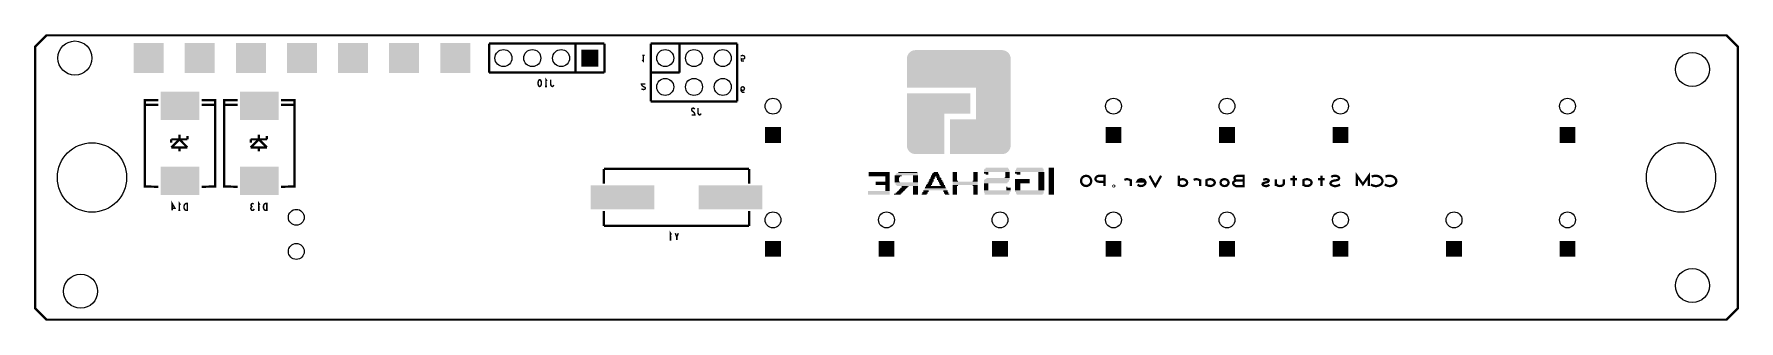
# Model space of a CAD drawing. Extents: x 0 to 150, y 0 to 25.
import ezdxf

# ---------------------------------------------------------------- set-up
doc = ezdxf.new("R2010")
doc.units = 0
doc.layers.get('0').update_dxf_attribs({"linetype": 'CONTINUOUS'})
doc.layers.add('MASK_BOTTOM_ART', color=5, linetype='CONTINUOUS')
doc.layers.add('SILK_BOTTOM_ART', color=12, linetype='CONTINUOUS')

# ---------------------------------------------------------------- blocks, each defined once
blk = doc.blocks.new('ROUND_335')
blk.add_circle((0, 0), 1.5)
blk = doc.blocks.new('ROUND_338')
blk.add_circle((0, 0), 3.05)
blk = doc.blocks.new('RECTANGLE_340')
blk.add_solid([(1.7018, 1.2446), (1.7018, -1.2446), (-1.7018, 1.2446), (-1.7018, -1.2446)])
blk = doc.blocks.new('SQUARE_339')
blk.add_solid([(1.3208, 1.3208), (1.3208, -1.3208), (-1.3208, 1.3208), (-1.3208, -1.3208)])
blk = doc.blocks.new('ROUND_14')
blk.add_circle((0, 0), 0.7)
blk = doc.blocks.new('ROUND_336')
blk.add_circle((0, 0), 0.75)
blk = doc.blocks.new('SQUARE_337')
blk.add_solid([(0.75, 0.75), (0.75, -0.75), (-0.75, 0.75), (-0.75, -0.75)])
blk = doc.blocks.new('RECTANGLE_334')
blk.add_solid([(2.8, 1.05), (2.8, -1.05), (-2.8, 1.05), (-2.8, -1.05)])
blk = doc.blocks.new('ROUND_341')
blk.add_circle((0, 0), 0.749)
blk = doc.blocks.new('SQUARE_29')
blk.add_solid([(0.7, 0.7), (0.7, -0.7), (-0.7, 0.7), (-0.7, -0.7)])

msp = doc.modelspace()

# ---------------------------------------------------------------- linework, layer by layer
at = {"layer": 'MASK_BOTTOM_ART', "const_width": 0.2}
msp.add_lwpolyline([(0, 2.75), (0, 1), (1, 0), (149, 0), (150, 1), (150, 24), (149, 25), (1, 25), (0, 24), (0, 2.75)], dxfattribs=at)
at = {"layer": 'SILK_BOTTOM_ART'}
for points, const_width in [([(0, 2.75), (0, 1), (1, 0), (149, 0), (150, 1), (150, 24), (149, 25), (1, 25), (0, 24), (0, 2.75)], 0.2), ([(39.985, 21.73), (39.985, 24.27)], 0.2032), ([(39.985, 24.27), (50.145, 24.27)], 0.2032), ([(47.605, 21.73), (47.605, 24.27)], 0.2032), ([(50.145, 24.27), (50.145, 21.73)], 0.2032), ([(54.23, 19.19), (54.23, 24.27)], 0.2032), ([(54.23, 24.27), (61.85, 24.27)], 0.2032), ([(56.77, 21.73), (56.77, 24.27)], 0.2032), ([(61.85, 24.27), (61.85, 19.19)], 0.2032), ([(53.5799, 23.23), (53.5799, 22.7299), (53.4799, 22.8299)], 0.1199), ([(53.4799, 23.23), (53.68, 23.23)], 0.1199), ([(62.1466, 23.155), (62.1966, 23.1967), (62.2549, 23.2217), (62.3299, 23.23), (62.405, 23.2133), (62.4633, 23.18), (62.505, 23.1217), (62.5133, 23.055), (62.4967, 22.9883), (62.455, 22.9466), (62.3966, 22.9133), (62.3383, 22.9049), (62.2799, 22.9133), (62.2049, 22.9466), (62.2299, 22.7299), (62.455, 22.7299)], 0.1199), ([(50.145, 21.73), (39.985, 21.73)], 0.2032), ([(44.4476, 21.1), (44.5009, 21.08), (44.5409, 21.03), (44.5676, 20.97), (44.5876, 20.89), (44.5943, 20.8), (44.5876, 20.71), (44.5676, 20.63), (44.5409, 20.57), (44.5009, 20.52), (44.4476, 20.5), (44.3943, 20.52), (44.3543, 20.57), (44.3276, 20.63), (44.3076, 20.71), (44.3009, 20.8), (44.3076, 20.89), (44.3276, 20.97), (44.3543, 21.03), (44.3943, 21.08), (44.4476, 21.1)], 0.13), ([(45, 20.5), (45, 21.1), (45.08, 20.98)], 0.13), ([(45.6857, 20.62), (45.6524, 20.56), (45.6124, 20.52), (45.5657, 20.5), (45.5124, 20.52), (45.4724, 20.56), (45.4324, 20.62), (45.4191, 20.7), (45.4191, 21.1)], 0.13), ([(54.23, 21.73), (56.77, 21.73)], 0.2032), ([(45.08, 20.5), (44.92, 20.5)], 0.13), ([(53.4216, 20.3132), (53.4716, 20.2632), (53.5299, 20.2382), (53.5966, 20.2299), (53.68, 20.2466), (53.7383, 20.2882), (53.755, 20.3382), (53.7467, 20.3883), (53.7133, 20.4299), (53.5466, 20.5133), (53.4716, 20.5716), (53.4216, 20.655), (53.4049, 20.73), (53.755, 20.73)], 0.1199), ([(62.1716, 20.2716), (62.2299, 20.2133), (62.2799, 20.1799), (62.3466, 20.1633), (62.405, 20.1799), (62.4466, 20.2133), (62.48, 20.2633), (62.4883, 20.3216), (62.48, 20.3717), (62.4466, 20.4217), (62.3966, 20.4633), (62.3383, 20.48), (62.2716, 20.4633), (62.2133, 20.4133), (62.1799, 20.3383), (62.1716, 20.255), (62.1882, 20.1466), (62.2133, 20.0882), (62.2549, 20.0299), (62.3133, 19.9882), (62.3716, 19.9799), (62.43, 19.9966), (62.4717, 20.0382)], 0.1199), ([(10.85, 19.3), (9.65, 19.3), (9.65, 11.7), (10.845, 11.69)], 0.2032), ([(9.65, 18.9), (10.85, 18.9)], 0.2), ([(14.65, 19.3), (15.85, 19.3), (15.85, 11.7), (14.655, 11.69)], 0.2032), ([(15.85, 18.9), (14.65, 18.9)], 0.2), ([(17.85, 19.3), (16.65, 19.3), (16.65, 11.7), (17.845, 11.69)], 0.2032), ([(16.65, 18.9), (17.85, 18.9)], 0.2), ([(21.65, 19.3), (22.85, 19.3), (22.85, 11.7), (21.655, 11.69)], 0.2032), ([(22.85, 18.9), (21.65, 18.9)], 0.2), ([(61.85, 19.19), (54.23, 19.19)], 0.2032), ([(58.1005, 18.5), (58.0605, 18.56), (58.0138, 18.59), (57.9605, 18.6), (57.8938, 18.58), (57.8471, 18.53), (57.8338, 18.47), (57.8405, 18.41), (57.8671, 18.36), (58.0005, 18.26), (58.0605, 18.19), (58.1005, 18.09), (58.1138, 18), (57.8338, 18)], 0.13), ([(58.6595, 18.12), (58.6262, 18.06), (58.5862, 18.02), (58.5395, 18), (58.4862, 18.02), (58.4462, 18.06), (58.4062, 18.12), (58.3929, 18.2), (58.3929, 18.6)], 0.13), ([(11.988, 15.8556), (11.988, 15.5508)], 0.2032), ([(11.988, 15.8556), (13.4104, 15.8556)], 0.2032), ([(11.988, 15.1444), (12.6992, 15.8556)], 0.2032), ([(13.4104, 15.1444), (11.988, 15.1444)], 0.2032), ([(12.6992, 15.8556), (12.6992, 16.262)], 0.2032), ([(12.6992, 15.8556), (13.4104, 15.1444)], 0.2032), ([(12.6992, 15.1444), (12.6992, 14.7888)], 0.2032), ([(13.4104, 15.8556), (13.4104, 16.1604)], 0.2032), ([(18.988, 15.8556), (18.988, 15.5508)], 0.2032), ([(18.988, 15.8556), (20.4104, 15.8556)], 0.2032), ([(18.988, 15.1444), (19.6992, 15.8556)], 0.2032), ([(20.4104, 15.1444), (18.988, 15.1444)], 0.2032), ([(19.6992, 15.8556), (19.6992, 16.262)], 0.2032), ([(19.6992, 15.8556), (20.4104, 15.1444)], 0.2032), ([(19.6992, 15.1444), (19.6992, 14.7888)], 0.2032), ([(20.4104, 15.8556), (20.4104, 16.1604)], 0.2032), ([(62.9, 13.25), (50.1, 13.25)], 0.2), ([(50.1, 13.25), (50.1, 11.95)], 0.2), ([(62.9, 11.95), (62.9, 13.25)], 0.2), ([(92.5888, 12.6531), (92.7514, 12.623), (92.8733, 12.5477), (92.9546, 12.4574), (93.0155, 12.337), (93.0358, 12.2015), (93.0155, 12.0661), (92.9546, 11.9457), (92.8733, 11.8553), (92.7514, 11.7801), (92.5888, 11.75), (92.4263, 11.7801), (92.3043, 11.8553), (92.223, 11.9457), (92.1621, 12.0661), (92.1418, 12.2015), (92.1621, 12.337), (92.223, 12.4574), (92.3043, 12.5477), (92.4263, 12.623), (92.5888, 12.6531)], 0.2), ([(94.2144, 11.75), (94.2144, 12.6531), (93.7267, 12.6531), (93.5642, 12.6079), (93.4422, 12.5026), (93.4016, 12.3822), (93.4422, 12.2618), (93.5438, 12.1714), (93.7267, 12.1263), (94.2144, 12.1263)], 0.2), ([(96.5309, 12.2317), (96.4293, 12.2919), (96.3277, 12.337), (96.1854, 12.352), (96.0839, 12.337), (95.9619, 12.2919)], 0.2), ([(96.5309, 11.75), (96.5309, 12.352)], 0.2), ([(97.7704, 12.1564), (97.1201, 12.1564), (97.1811, 12.2618), (97.2827, 12.322), (97.425, 12.352), (97.5672, 12.337), (97.6891, 12.2919), (97.7704, 12.1865), (97.8111, 12.0962), (97.8111, 12.0059), (97.7704, 11.9156), (97.6688, 11.8252), (97.5469, 11.765), (97.4046, 11.75), (97.2624, 11.7801), (97.1201, 11.8704)], 0.2), ([(99.1928, 12.6531), (98.6848, 11.75), (98.1768, 12.6531)], 0.2), ([(100.7574, 12.6531), (100.7574, 11.75)], 0.2), ([(100.7574, 11.8854), (100.8387, 11.8102), (100.9607, 11.765), (101.1029, 11.75), (101.2654, 11.7801), (101.3874, 11.8553), (101.4687, 11.9457), (101.489, 12.051), (101.4687, 12.1564), (101.3874, 12.2467), (101.2654, 12.322), (101.1029, 12.352), (100.9607, 12.337), (100.859, 12.3069), (100.7574, 12.2467)], 0.2), ([(102.6269, 12.2317), (102.5253, 12.2919), (102.4237, 12.337), (102.2814, 12.352), (102.1799, 12.337), (102.0579, 12.2919)], 0.2), ([(102.6269, 11.75), (102.6269, 12.352)], 0.2), ([(103.1958, 12.2467), (103.2771, 12.3069), (103.3991, 12.337), (103.5413, 12.352), (103.6835, 12.322), (103.8054, 12.2618), (103.8867, 12.1714), (103.9274, 12.051), (103.8867, 11.9306), (103.8054, 11.8403), (103.6835, 11.7801), (103.5413, 11.75), (103.3991, 11.765), (103.2771, 11.8102), (103.1958, 11.8704)], 0.2), ([(103.1958, 11.75), (103.1958, 12.352)], 0.2), ([(104.7808, 11.75), (104.9027, 11.765), (105.0246, 11.8252), (105.1059, 11.9306), (105.1466, 12.051), (105.1059, 12.1714), (105.0246, 12.2768), (104.9027, 12.337), (104.7808, 12.352), (104.6589, 12.337), (104.537, 12.2768), (104.4557, 12.1714), (104.4353, 12.051), (104.4557, 11.9306), (104.537, 11.8252), (104.6589, 11.765), (104.7808, 11.75)], 0.2), ([(105.8375, 12.2317), (105.7562, 12.2768), (105.6952, 12.352), (105.6545, 12.4574), (105.6952, 12.5477), (105.7765, 12.6079), (105.9187, 12.6531), (106.4674, 12.6531), (106.4674, 11.75), (105.7968, 11.75), (105.6545, 11.8102), (105.5733, 11.9005), (105.5326, 12.0059), (105.5733, 12.1112), (105.6952, 12.2015), (105.8375, 12.2317), (106.4674, 12.2317)], 0.2), ([(108.7432, 11.8553), (108.6416, 11.7951), (108.4994, 11.75), (108.3774, 11.75), (108.2555, 11.7801), (108.1742, 11.8252), (108.1336, 11.8854), (108.1539, 11.9758), (108.2352, 12.0209), (108.601, 12.1112), (108.6822, 12.2166), (108.6416, 12.2919), (108.5603, 12.337), (108.4384, 12.352), (108.3165, 12.337), (108.1946, 12.2919)], 0.2), ([(110.0031, 12.352), (110.0031, 11.9306), (109.9218, 11.8252), (109.7998, 11.765), (109.6576, 11.75), (109.5154, 11.765), (109.3934, 11.8252), (109.3121, 11.9306)], 0.2), ([(109.3121, 11.75), (109.3121, 12.352)], 0.2), ([(111.1613, 12.352), (110.5923, 12.352)], 0.2), ([(110.8768, 12.6531), (110.8768, 11.75)], 0.2), ([(111.7302, 12.2467), (111.8115, 12.3069), (111.9335, 12.337), (112.0757, 12.352), (112.2179, 12.322), (112.3398, 12.2618), (112.4211, 12.1714), (112.4618, 12.051), (112.4211, 11.9306), (112.3398, 11.8403), (112.2179, 11.7801), (112.0757, 11.75), (111.9335, 11.765), (111.8115, 11.8102), (111.7302, 11.8704)], 0.2), ([(111.7302, 11.75), (111.7302, 12.352)], 0.2), ([(113.5997, 12.352), (113.0307, 12.352)], 0.2), ([(113.3152, 12.6531), (113.3152, 11.75)], 0.2), ([(114.9611, 11.8704), (114.7986, 11.7951), (114.6157, 11.75), (114.4531, 11.75), (114.2906, 11.7951), (114.1686, 11.8704), (114.1077, 11.9758), (114.1483, 12.0811), (114.2499, 12.1714), (114.4328, 12.2317), (114.6766, 12.2618), (114.8189, 12.322), (114.8799, 12.4273), (114.8392, 12.5327), (114.7376, 12.6079), (114.5954, 12.6531), (114.4531, 12.6531), (114.3109, 12.623), (114.1889, 12.5477)], 0.2), ([(117.5011, 11.75), (117.5011, 12.6531), (116.9728, 11.9005), (116.4445, 12.6531), (116.4445, 11.75)], 0.2), ([(117.745, 12.5778), (117.8669, 12.623), (118.0091, 12.6531), (118.1717, 12.6531), (118.3546, 12.6079), (118.4968, 12.5327), (118.5984, 12.4424), (118.6797, 12.2919), (118.7, 12.1564), (118.6594, 12.0209), (118.5984, 11.9306), (118.4765, 11.8403), (118.3342, 11.7801), (118.192, 11.75), (118.0498, 11.75), (117.9075, 11.7801), (117.7856, 11.8252), (117.684, 11.8854)], 0.2), ([(118.9642, 12.5778), (119.0861, 12.623), (119.2283, 12.6531), (119.3909, 12.6531), (119.5738, 12.6079), (119.716, 12.5327), (119.8176, 12.4424), (119.8989, 12.2919), (119.9192, 12.1564), (119.8786, 12.0209), (119.8176, 11.9306), (119.6957, 11.8403), (119.5534, 11.7801), (119.4112, 11.75), (119.269, 11.75), (119.1267, 11.7801), (119.0048, 11.8252), (118.9032, 11.8854)], 0.2), ([(95.0272, 11.7199), (95.0678, 11.735), (95.0678, 11.765), (95.0272, 11.7801), (94.9866, 11.765), (94.9866, 11.735), (95.0272, 11.7199)], 0.2), ([(12.0691, 9.614), (12.0691, 10.214), (12.3158, 9.784), (11.9824, 9.784)], 0.13), ([(12.7815, 9.614), (12.6215, 9.614)], 0.13), ([(12.7015, 9.614), (12.7015, 10.214), (12.7815, 10.094)], 0.13), ([(13.4006, 9.614), (13.4006, 10.214), (13.2672, 10.214), (13.2139, 10.184), (13.1739, 10.144), (13.1406, 10.084), (13.1139, 10.014), (13.1072, 9.914), (13.1139, 9.814), (13.1406, 9.744), (13.1739, 9.684), (13.2139, 9.644), (13.2672, 9.614), (13.4006, 9.614)], 0.13), ([(19.2958, 9.734), (19.2558, 9.664), (19.2024, 9.624), (19.1424, 9.614), (19.0891, 9.624), (19.0358, 9.674), (19.0024, 9.734), (18.9958, 9.794), (19.0091, 9.864), (19.0558, 9.914), (19.1024, 9.934), (19.1624, 9.934)], 0.13), ([(19.1024, 9.934), (19.0624, 9.964), (19.0291, 10.014), (19.0158, 10.074), (19.0291, 10.134), (19.0624, 10.184), (19.1224, 10.214), (19.1824, 10.204), (19.2424, 10.164)], 0.13), ([(19.7815, 9.614), (19.6215, 9.614)], 0.13), ([(19.7015, 9.614), (19.7015, 10.214), (19.7815, 10.094)], 0.13), ([(20.4006, 9.614), (20.4006, 10.214), (20.2672, 10.214), (20.2139, 10.184), (20.1739, 10.144), (20.1406, 10.084), (20.1139, 10.014), (20.1072, 9.914), (20.1139, 9.814), (20.1406, 9.744), (20.1739, 9.684), (20.2139, 9.644), (20.2672, 9.614), (20.4006, 9.614)], 0.13), ([(50.1, 9.55), (50.1, 8.25)], 0.2), ([(62.9, 8.25), (62.9, 9.55)], 0.2), ([(50.1, 8.25), (62.9, 8.25)], 0.2), ([(55.9738, 7), (55.9738, 7.6), (56.0538, 7.48)], 0.13), ([(56.3929, 7.6), (56.5262, 7.27)], 0.13), ([(56.5262, 7), (56.5262, 7.27), (56.6595, 7.6)], 0.13), ([(56.0538, 7), (55.8938, 7)], 0.13)]:
    msp.add_lwpolyline(points, dxfattribs=dict(at, const_width=const_width))
for points in [[(76.796, 22.938), (76.811198, 23.085298), (85.94, 22.938), (85.9248, 23.085298)], [(76.796, 22.937998), (76.796, 22.938), (85.94, 22.937998), (85.94, 22.938)], [(76.796, 20.39802), (76.796, 22.937998), (85.94, 20.39802), (85.94, 22.937998)], [(76.811198, 23.085298), (76.8112, 23.085302), (85.9248, 23.085298), (85.9248, 23.085302)], [(76.8112, 23.085302), (76.854398, 23.230098), (85.9248, 23.085302), (85.881602, 23.230098)], [(76.854398, 23.230098), (76.8544, 23.230102), (85.881602, 23.230098), (85.8816, 23.230102)], [(76.8544, 23.230102), (76.925498, 23.359598), (85.8816, 23.230102), (85.813002, 23.359598)], [(76.925498, 23.359598), (76.9255, 23.3596), (85.813002, 23.359598), (85.813002, 23.3596)], [(76.9255, 23.3596), (77.019498, 23.476498), (85.813002, 23.3596), (85.716502, 23.476498)], [(77.019498, 23.476498), (77.019502, 23.476502), (85.716502, 23.476498), (85.716498, 23.476502)], [(77.019502, 23.476502), (77.136398, 23.5705), (85.716498, 23.476502), (85.6022, 23.5705)], [(77.136398, 23.5705), (77.136402, 23.570502), (85.6022, 23.5705), (85.602198, 23.570502)], [(77.136402, 23.570502), (77.265898, 23.6416), (85.602198, 23.570502), (85.470102, 23.6416)], [(77.265898, 23.6416), (77.265902, 23.641602), (85.470102, 23.6416), (85.470096, 23.641602)], [(77.265902, 23.641602), (77.410702, 23.6848), (85.470096, 23.641602), (85.327902, 23.6848)], [(77.410702, 23.6848), (77.558002, 23.7), (85.327902, 23.6848), (85.178, 23.7)], [(82.89198, 20.398), (76.796, 20.39802), (85.94, 20.398), (85.94, 20.39802)], [(76.796012, 18.112), (76.796018, 19.88998), (82.38398, 18.112), (82.384, 19.88998)], [(76.796018, 19.88998), (76.79602, 19.89), (82.384, 19.88998), (76.79602, 19.89)], [(82.892, 17.60402), (82.89198, 20.398), (85.94, 17.60402), (85.94, 20.398)], [(76.796, 15.318002), (76.796012, 18.11198), (80.097984, 15.318002), (80.098, 18.11198)], [(76.796012, 18.11198), (76.796012, 18.112), (80.098, 18.11198), (82.38398, 18.112)], [(80.606004, 15.318), (80.60602, 17.604), (85.94, 15.318), (85.94, 17.604)], [(80.60602, 17.604), (82.892, 17.60402), (85.94, 17.604), (85.94, 17.60402)], [(76.8112, 15.168102), (76.796, 15.318002), (80.097982, 15.168102), (80.097984, 15.318002)], [(76.854398, 15.025902), (76.8112, 15.168102), (80.097982, 15.025902), (80.097982, 15.168102)], [(76.925498, 14.893802), (76.854398, 15.025902), (80.09798, 14.893802), (80.097982, 15.025902)], [(80.606002, 15.025898), (80.606004, 15.168098), (85.8816, 15.025898), (85.9248, 15.168098)], [(80.606002, 14.8938), (80.606002, 15.025898), (85.813, 14.8938), (85.8816, 15.025898)], [(80.606004, 15.168098), (80.606004, 15.318), (85.9248, 15.168098), (85.94, 15.318)], [(77.019498, 14.777002), (76.925498, 14.893802), (80.09798, 14.777002), (80.09798, 14.893802)], [(77.1364, 14.683), (77.019498, 14.777002), (80.09798, 14.683), (80.09798, 14.777002)], [(77.265898, 14.6144), (77.1364, 14.683), (80.09798, 14.6144), (80.09798, 14.683)], [(77.410698, 14.5712), (77.265898, 14.6144), (80.09798, 14.5712), (80.09798, 14.6144)], [(77.558002, 14.556), (77.410698, 14.5712), (80.09798, 14.556), (80.09798, 14.5712)], [(80.606, 14.776998), (80.606002, 14.8938), (85.716498, 14.776998), (85.813, 14.8938)], [(80.606, 14.682998), (80.606, 14.776998), (85.602198, 14.682998), (85.716498, 14.776998)], [(80.606, 14.614398), (80.606, 14.682998), (85.470098, 14.614398), (85.602198, 14.682998)], [(80.606, 14.5712), (80.606, 14.614398), (85.327898, 14.5712), (85.470098, 14.614398)], [(80.606, 14.55602), (80.606, 14.5712), (85.178194, 14.55602), (85.327898, 14.5712)], [(85.177998, 14.556), (80.606, 14.55602), (85.177998, 14.556), (85.178194, 14.55602)], [(73.44322, 12.98118), (73.44322, 12.9812), (75.2745, 12.98118), (73.44322, 12.9812)], [(73.44322, 12.905), (73.44322, 12.98118), (75.27448, 12.905), (75.2745, 12.98118)], [(73.44322, 12.90498), (73.44322, 12.905), (75.2745, 12.90498), (73.44322, 12.905)], [(73.44322, 12.8288), (73.44322, 12.90498), (75.27448, 12.8288), (75.2745, 12.90498)], [(73.44322, 12.82878), (73.44322, 12.8288), (75.2745, 12.82878), (73.44322, 12.8288)], [(73.44322, 12.7526), (73.44322, 12.82878), (75.27448, 12.7526), (75.2745, 12.82878)], [(73.44322, 12.75258), (73.44322, 12.7526), (75.2745, 12.75258), (73.44322, 12.7526)], [(73.44322, 12.6764), (73.44322, 12.75258), (75.27448, 12.6764), (75.2745, 12.75258)], [(73.44322, 12.67638), (73.44322, 12.6764), (75.2745, 12.67638), (73.44322, 12.6764)], [(73.44322, 12.6002), (73.44322, 12.67638), (75.27448, 12.6002), (75.2745, 12.67638)], [(74.05282, 12.14298), (74.05282, 12.143), (75.2745, 12.14298), (74.05282, 12.143)], [(74.05282, 12.0668), (74.05282, 12.14298), (75.27448, 12.0668), (75.2745, 12.14298)], [(74.05282, 12.06678), (74.05282, 12.0668), (75.2745, 12.06678), (74.05282, 12.0668)], [(74.05282, 11.9906), (74.05282, 12.06678), (75.27448, 11.9906), (75.2745, 12.06678)], [(74.89102, 12.60018), (74.89102, 12.6002), (75.2745, 12.60018), (74.89102, 12.6002)], [(74.89102, 12.524), (74.89102, 12.60018), (75.27448, 12.524), (75.2745, 12.60018)], [(74.89102, 12.52398), (74.89102, 12.524), (75.2745, 12.52398), (74.89102, 12.524)], [(74.89102, 12.4478), (74.89102, 12.52398), (75.27448, 12.4478), (75.2745, 12.52398)], [(74.89102, 12.44778), (74.89102, 12.4478), (75.2745, 12.44778), (74.89102, 12.4478)], [(74.89102, 12.3716), (74.89102, 12.44778), (75.27448, 12.3716), (75.2745, 12.44778)], [(74.89102, 12.37158), (74.89102, 12.3716), (75.2745, 12.37158), (74.89102, 12.3716)], [(74.89102, 12.2929), (74.89102, 12.37158), (75.27448, 12.2929), (75.2745, 12.37158)], [(74.89102, 12.29288), (74.89102, 12.2929), (75.2745, 12.29288), (74.89102, 12.2929)], [(74.89102, 12.2192), (74.89102, 12.29288), (75.27448, 12.2192), (75.2745, 12.29288)], [(74.89102, 12.21918), (74.89102, 12.2192), (75.2745, 12.21918), (74.89102, 12.2192)], [(74.89102, 12.143), (74.89102, 12.21918), (75.27448, 12.143), (75.2745, 12.21918)], [(75.72922, 12.67638), (75.72922, 12.6764), (76.3388, 12.67638), (75.72922, 12.6764)], [(75.72922, 12.6002), (75.72922, 12.67638), (76.33878, 12.6002), (76.3388, 12.67638)], [(75.72922, 12.60018), (75.72922, 12.6002), (76.1864, 12.60018), (75.72922, 12.6002)], [(75.72922, 12.524), (75.72922, 12.60018), (76.18638, 12.524), (76.1864, 12.60018)], [(75.72922, 12.52398), (75.72922, 12.524), (76.1102, 12.52398), (75.72922, 12.524)], [(75.72922, 12.4478), (75.72922, 12.52398), (76.11018, 12.4478), (76.1102, 12.52398)], [(75.72922, 12.44778), (75.72922, 12.4478), (76.1102, 12.44778), (75.72922, 12.4478)], [(75.72922, 12.3716), (75.72922, 12.44778), (76.11018, 12.3716), (76.1102, 12.44778)], [(75.72922, 12.37158), (75.72922, 12.3716), (76.1102, 12.37158), (75.72922, 12.3716)], [(75.72922, 12.2929), (75.72922, 12.37158), (76.11018, 12.2929), (76.1102, 12.37158)], [(75.72922, 12.29288), (75.72922, 12.2929), (76.1102, 12.29288), (75.72922, 12.2929)], [(75.72922, 12.2192), (75.72922, 12.29288), (76.11018, 12.2192), (76.1102, 12.29288)], [(75.72922, 12.21918), (75.72922, 12.2192), (76.1102, 12.21918), (75.72922, 12.2192)], [(75.72922, 12.143), (75.72922, 12.21918), (76.11018, 12.143), (76.1102, 12.21918)], [(75.72922, 12.14298), (75.72922, 12.143), (76.1864, 12.14298), (75.72922, 12.143)], [(75.72922, 12.0668), (75.72922, 12.14298), (76.18638, 12.0668), (76.1864, 12.14298)], [(75.72922, 12.06678), (75.72922, 12.0668), (77.7866, 12.06678), (75.72922, 12.0668)], [(75.72922, 11.9906), (75.72922, 12.06678), (77.78658, 11.9906), (77.7866, 12.06678)], [(75.80542, 12.82878), (75.80542, 12.8288), (77.7866, 12.82878), (75.80542, 12.8288)], [(75.80542, 12.7526), (75.80542, 12.82878), (77.78658, 12.7526), (77.7866, 12.82878)], [(75.80542, 12.75258), (75.80542, 12.7526), (77.7866, 12.75258), (75.80542, 12.7526)], [(75.80542, 12.6764), (75.80542, 12.75258), (77.78658, 12.6764), (77.7866, 12.75258)], [(75.88162, 12.90498), (75.88162, 12.905), (77.7866, 12.90498), (75.88162, 12.905)], [(75.88162, 12.8288), (75.88162, 12.90498), (77.78658, 12.8288), (77.7866, 12.90498)], [(76.03402, 12.98118), (76.03402, 12.9812), (77.7104, 12.98118), (76.03402, 12.9812)], [(76.03402, 12.905), (76.03402, 12.98118), (77.71038, 12.905), (77.7104, 12.98118)], [(77.32942, 12.67638), (77.32942, 12.6764), (77.7866, 12.67638), (77.32942, 12.6764)], [(77.32942, 12.6002), (77.32942, 12.67638), (77.78658, 12.6002), (77.7866, 12.67638)], [(77.32942, 12.60018), (77.32942, 12.6002), (77.7866, 12.60018), (77.32942, 12.6002)], [(77.32942, 12.524), (77.32942, 12.60018), (77.78658, 12.524), (77.7866, 12.60018)], [(77.32942, 12.52398), (77.32942, 12.524), (77.7866, 12.52398), (77.32942, 12.524)], [(77.32942, 12.4478), (77.32942, 12.52398), (77.78658, 12.4478), (77.7866, 12.52398)], [(77.32942, 12.44778), (77.32942, 12.4478), (77.7866, 12.44778), (77.32942, 12.4478)], [(77.32942, 12.3716), (77.32942, 12.44778), (77.78658, 12.3716), (77.7866, 12.44778)], [(77.32942, 12.37158), (77.32942, 12.3716), (77.7866, 12.37158), (77.32942, 12.3716)], [(77.32942, 12.2929), (77.32942, 12.37158), (77.78658, 12.2929), (77.7866, 12.37158)], [(77.32942, 12.29288), (77.32942, 12.2929), (77.7866, 12.29288), (77.32942, 12.2929)], [(77.32942, 12.2192), (77.32942, 12.29288), (77.78658, 12.2192), (77.7866, 12.29288)], [(77.32942, 12.21918), (77.32942, 12.2192), (77.7866, 12.21918), (77.32942, 12.2192)], [(77.32942, 12.143), (77.32942, 12.21918), (77.78658, 12.143), (77.7866, 12.21918)], [(77.32942, 12.14298), (77.32942, 12.143), (77.7866, 12.14298), (77.32942, 12.143)], [(77.32942, 12.0668), (77.32942, 12.14298), (77.78658, 12.0668), (77.7866, 12.14298)], [(78.62482, 12.06678), (78.62482, 12.0668), (79.082, 12.06678), (78.62482, 12.0668)], [(78.62482, 11.9906), (78.62482, 12.06678), (79.08198, 11.9906), (79.082, 12.06678)], [(78.70102, 12.21918), (78.70102, 12.2192), (79.1582, 12.21918), (78.70102, 12.2192)], [(78.70102, 12.143), (78.70102, 12.21918), (79.15818, 12.143), (79.1582, 12.21918)], [(78.70102, 12.14298), (78.70102, 12.143), (79.082, 12.14298), (78.70102, 12.143)], [(78.70102, 12.0668), (78.70102, 12.14298), (79.08198, 12.0668), (79.082, 12.14298)], [(78.77722, 12.37158), (78.77722, 12.3716), (79.1582, 12.37158), (78.77722, 12.3716)], [(78.77722, 12.2929), (78.77722, 12.37158), (79.15818, 12.2929), (79.1582, 12.37158)], [(78.77722, 12.29288), (78.77722, 12.2929), (79.1582, 12.29288), (78.77722, 12.2929)], [(78.77722, 12.2192), (78.77722, 12.29288), (79.15818, 12.2192), (79.1582, 12.29288)], [(78.85342, 12.52398), (78.85342, 12.524), (79.2344, 12.52398), (78.85342, 12.524)], [(78.85342, 12.4478), (78.85342, 12.52398), (79.23438, 12.4478), (79.2344, 12.52398)], [(78.85342, 12.44778), (78.85342, 12.4478), (79.2344, 12.44778), (78.85342, 12.4478)], [(78.85342, 12.3716), (78.85342, 12.44778), (79.23438, 12.3716), (79.2344, 12.44778)], [(78.92962, 12.67638), (78.92962, 12.6764), (79.6916, 12.67638), (78.92962, 12.6764)], [(78.92962, 12.6002), (78.92962, 12.67638), (79.69158, 12.6002), (79.6916, 12.67638)], [(78.92962, 12.60018), (78.92962, 12.6002), (79.3106, 12.60018), (78.92962, 12.6002)], [(78.92962, 12.524), (78.92962, 12.60018), (79.31058, 12.524), (79.3106, 12.60018)], [(79.00582, 12.82878), (79.00582, 12.8288), (79.6154, 12.82878), (79.00582, 12.8288)], [(79.00582, 12.7526), (79.00582, 12.82878), (79.61538, 12.7526), (79.6154, 12.82878)], [(79.00582, 12.75258), (79.00582, 12.7526), (79.6154, 12.75258), (79.00582, 12.7526)], [(79.00582, 12.6764), (79.00582, 12.75258), (79.61538, 12.6764), (79.6154, 12.75258)], [(79.08202, 12.90498), (79.08202, 12.905), (79.5392, 12.90498), (79.08202, 12.905)], [(79.08202, 12.8288), (79.08202, 12.90498), (79.53918, 12.8288), (79.5392, 12.90498)], [(79.15822, 12.98118), (79.15822, 12.9812), (79.5392, 12.98118), (79.15822, 12.9812)], [(79.15822, 12.905), (79.15822, 12.98118), (79.53918, 12.905), (79.5392, 12.98118)], [(79.38932, 12.60018), (79.38932, 12.6002), (79.6916, 12.60018), (79.38932, 12.6002)], [(79.38932, 12.524), (79.38932, 12.60018), (79.69158, 12.524), (79.6916, 12.60018)], [(79.38932, 12.52398), (79.38932, 12.524), (79.7678, 12.52398), (79.38932, 12.524)], [(79.38932, 12.4478), (79.38932, 12.52398), (79.76778, 12.4478), (79.7678, 12.52398)], [(79.46302, 12.44778), (79.46302, 12.4478), (79.844, 12.44778), (79.46302, 12.4478)], [(79.46302, 12.3716), (79.46302, 12.44778), (79.84398, 12.3716), (79.844, 12.44778)], [(79.46302, 12.37158), (79.46302, 12.3716), (79.844, 12.37158), (79.46302, 12.3716)], [(79.46302, 12.2929), (79.46302, 12.37158), (79.84398, 12.2929), (79.844, 12.37158)], [(79.53922, 12.29288), (79.53922, 12.2929), (79.9202, 12.29288), (79.53922, 12.2929)], [(79.53922, 12.2192), (79.53922, 12.29288), (79.92018, 12.2192), (79.9202, 12.29288)], [(79.53922, 12.21918), (79.53922, 12.2192), (79.9202, 12.21918), (79.53922, 12.2192)], [(79.53922, 12.143), (79.53922, 12.21918), (79.92018, 12.143), (79.9202, 12.21918)], [(79.61542, 12.14298), (79.61542, 12.143), (79.9964, 12.14298), (79.61542, 12.143)], [(79.61542, 12.0668), (79.61542, 12.14298), (79.99638, 12.0668), (79.9964, 12.14298)], [(79.61542, 12.06678), (79.61542, 12.0668), (79.9964, 12.06678), (79.61542, 12.0668)], [(79.61542, 11.9906), (79.61542, 12.06678), (79.99638, 11.9906), (79.9964, 12.06678)], [(80.83462, 12.98118), (80.83462, 12.9812), (81.2156, 12.98118), (80.83462, 12.9812)], [(80.83462, 12.905), (80.83462, 12.98118), (81.21558, 12.905), (81.2156, 12.98118)], [(80.83462, 12.90498), (80.83462, 12.905), (81.2156, 12.90498), (80.83462, 12.905)], [(80.83462, 12.8288), (80.83462, 12.90498), (81.21558, 12.8288), (81.2156, 12.90498)], [(80.83462, 12.82878), (80.83462, 12.8288), (81.2156, 12.82878), (80.83462, 12.8288)], [(80.83462, 12.7526), (80.83462, 12.82878), (81.21558, 12.7526), (81.2156, 12.82878)], [(80.83462, 12.75258), (80.83462, 12.7526), (81.2156, 12.75258), (80.83462, 12.7526)], [(80.83462, 12.6764), (80.83462, 12.75258), (81.21558, 12.6764), (81.2156, 12.75258)], [(80.83462, 12.67638), (80.83462, 12.6764), (81.2156, 12.67638), (80.83462, 12.6764)], [(80.83462, 12.6002), (80.83462, 12.67638), (81.21558, 12.6002), (81.2156, 12.67638)], [(80.83462, 12.60018), (80.83462, 12.6002), (81.2156, 12.60018), (80.83462, 12.6002)], [(80.83462, 12.524), (80.83462, 12.60018), (81.21558, 12.524), (81.2156, 12.60018)], [(80.83462, 12.52398), (80.83462, 12.524), (81.2156, 12.52398), (80.83462, 12.524)], [(80.83462, 12.4478), (80.83462, 12.52398), (81.21558, 12.4478), (81.2156, 12.52398)], [(80.83462, 12.44778), (80.83462, 12.4478), (81.2156, 12.44778), (80.83462, 12.4478)], [(80.83462, 12.3716), (80.83462, 12.44778), (81.21558, 12.3716), (81.2156, 12.44778)], [(80.83462, 12.37158), (80.83462, 12.3716), (81.2156, 12.37158), (80.83462, 12.3716)], [(80.83462, 12.2929), (80.83462, 12.37158), (81.21558, 12.2929), (81.2156, 12.37158)], [(80.83462, 12.29288), (80.83462, 12.2929), (81.2156, 12.29288), (80.83462, 12.2929)], [(80.83462, 12.2192), (80.83462, 12.29288), (81.21558, 12.2192), (81.2156, 12.29288)], [(80.83462, 12.21918), (80.83462, 12.2192), (81.2918, 12.21918), (80.83462, 12.2192)], [(80.83462, 12.143), (80.83462, 12.21918), (81.29178, 12.143), (81.2918, 12.21918)], [(80.83462, 12.14298), (80.83462, 12.143), (83.0444, 12.14298), (80.83462, 12.143)], [(80.83462, 12.0668), (80.83462, 12.14298), (83.04438, 12.0668), (83.0444, 12.14298)], [(80.83462, 12.06678), (80.83462, 12.0668), (83.0444, 12.06678), (80.83462, 12.0668)], [(80.83462, 11.9906), (80.83462, 12.06678), (83.04438, 11.9906), (83.0444, 12.06678)], [(82.58972, 12.21918), (82.58972, 12.2192), (83.0444, 12.21918), (82.58972, 12.2192)], [(82.58972, 12.143), (82.58972, 12.21918), (83.04438, 12.143), (83.0444, 12.21918)], [(82.66342, 12.98118), (82.66342, 12.9812), (83.0444, 12.98118), (82.66342, 12.9812)], [(82.66342, 12.905), (82.66342, 12.98118), (83.04438, 12.905), (83.0444, 12.98118)], [(82.66342, 12.90498), (82.66342, 12.905), (83.0444, 12.90498), (82.66342, 12.905)], [(82.66342, 12.8288), (82.66342, 12.90498), (83.04438, 12.8288), (83.0444, 12.90498)], [(82.66342, 12.82878), (82.66342, 12.8288), (83.0444, 12.82878), (82.66342, 12.8288)], [(82.66342, 12.7526), (82.66342, 12.82878), (83.04438, 12.7526), (83.0444, 12.82878)], [(82.66342, 12.75258), (82.66342, 12.7526), (83.0444, 12.75258), (82.66342, 12.7526)], [(82.66342, 12.6764), (82.66342, 12.75258), (83.04438, 12.6764), (83.0444, 12.75258)], [(82.66342, 12.67638), (82.66342, 12.6764), (83.0444, 12.67638), (82.66342, 12.6764)], [(82.66342, 12.6002), (82.66342, 12.67638), (83.04438, 12.6002), (83.0444, 12.67638)], [(82.66342, 12.60018), (82.66342, 12.6002), (83.0444, 12.60018), (82.66342, 12.6002)], [(82.66342, 12.524), (82.66342, 12.60018), (83.04438, 12.524), (83.0444, 12.60018)], [(82.66342, 12.52398), (82.66342, 12.524), (83.0444, 12.52398), (82.66342, 12.524)], [(82.66342, 12.4478), (82.66342, 12.52398), (83.04438, 12.4478), (83.0444, 12.52398)], [(82.66342, 12.44778), (82.66342, 12.4478), (83.0444, 12.44778), (82.66342, 12.4478)], [(82.66342, 12.3716), (82.66342, 12.44778), (83.04438, 12.3716), (83.0444, 12.44778)], [(82.66342, 12.37158), (82.66342, 12.3716), (83.0444, 12.37158), (82.66342, 12.3716)], [(82.66342, 12.2929), (82.66342, 12.37158), (83.04438, 12.2929), (83.0444, 12.37158)], [(82.66342, 12.29288), (82.66342, 12.2929), (83.0444, 12.29288), (82.66342, 12.2929)], [(82.66342, 12.2192), (82.66342, 12.29288), (83.04438, 12.2192), (83.0444, 12.29288)], [(83.57782, 13.20728), (83.57782, 13.2073), (85.7876, 13.20728), (83.57782, 13.2073)], [(83.57782, 13.1336), (83.57782, 13.20728), (85.78758, 13.1336), (85.7876, 13.20728)], [(83.57782, 13.13358), (83.57782, 13.1336), (85.8638, 13.13358), (83.57782, 13.1336)], [(83.57782, 13.0574), (83.57782, 13.13358), (85.86378, 13.0574), (85.8638, 13.13358)], [(83.57782, 13.05738), (83.57782, 13.0574), (85.8638, 13.05738), (83.57782, 13.0574)], [(83.57782, 12.9812), (83.57782, 13.05738), (85.86378, 12.9812), (85.8638, 13.05738)], [(83.57782, 12.98118), (83.57782, 12.9812), (83.9588, 12.98118), (83.57782, 12.9812)], [(83.57782, 12.905), (83.57782, 12.98118), (83.95878, 12.905), (83.9588, 12.98118)], [(83.57782, 12.90498), (83.57782, 12.905), (83.9588, 12.90498), (83.57782, 12.905)], [(83.57782, 12.8288), (83.57782, 12.90498), (83.95878, 12.8288), (83.9588, 12.90498)], [(83.57782, 12.29288), (83.57782, 12.2929), (85.7876, 12.29288), (83.57782, 12.2929)], [(83.57782, 12.2192), (83.57782, 12.29288), (85.78758, 12.2192), (85.7876, 12.29288)], [(83.57782, 12.21918), (83.57782, 12.2192), (85.7876, 12.21918), (83.57782, 12.2192)], [(83.57782, 12.143), (83.57782, 12.21918), (85.78758, 12.143), (85.7876, 12.21918)], [(83.57782, 12.14298), (83.57782, 12.143), (85.7114, 12.14298), (83.57782, 12.143)], [(83.57782, 12.0668), (83.57782, 12.14298), (85.71138, 12.0668), (85.7114, 12.14298)], [(83.57782, 12.06678), (83.57782, 12.0668), (85.6352, 12.06678), (83.57782, 12.0668)], [(83.57782, 11.9906), (83.57782, 12.06678), (85.63518, 11.9906), (85.6352, 12.06678)], [(83.65402, 13.28598), (83.65402, 13.286), (85.7876, 13.28598), (83.65402, 13.286)], [(83.65402, 13.2073), (83.65402, 13.28598), (85.78758, 13.2073), (85.7876, 13.28598)], [(83.65402, 12.37158), (83.65402, 12.3716), (85.8638, 12.37158), (83.65402, 12.3716)], [(83.65402, 12.2929), (83.65402, 12.37158), (85.86378, 12.2929), (85.8638, 12.37158)], [(83.73022, 13.36218), (83.73022, 13.3622), (85.7114, 13.36218), (83.73022, 13.3622)], [(83.73022, 13.286), (83.73022, 13.36218), (85.71138, 13.286), (85.7114, 13.36218)], [(83.73022, 12.82878), (83.73022, 12.8288), (83.9588, 12.82878), (83.73022, 12.8288)], [(83.73022, 12.7526), (83.73022, 12.82878), (83.95878, 12.7526), (83.9588, 12.82878)], [(83.80642, 12.44778), (83.80642, 12.4478), (85.8638, 12.44778), (83.80642, 12.4478)], [(83.80642, 12.3716), (83.80642, 12.44778), (85.86378, 12.3716), (85.8638, 12.44778)], [(85.40662, 12.52398), (85.40662, 12.524), (85.8638, 12.52398), (85.40662, 12.524)], [(85.40662, 12.4478), (85.40662, 12.52398), (85.86378, 12.4478), (85.8638, 12.52398)], [(85.48282, 12.98118), (85.48282, 12.9812), (85.8638, 12.98118), (85.48282, 12.9812)], [(85.48282, 12.905), (85.48282, 12.98118), (85.86378, 12.905), (85.8638, 12.98118)], [(85.48282, 12.90498), (85.48282, 12.905), (85.8638, 12.90498), (85.48282, 12.905)], [(85.48282, 12.8288), (85.48282, 12.90498), (85.86378, 12.8288), (85.8638, 12.90498)], [(85.48282, 12.82878), (85.48282, 12.8288), (85.8638, 12.82878), (85.48282, 12.8288)], [(85.48282, 12.7526), (85.48282, 12.82878), (85.86378, 12.7526), (85.8638, 12.82878)], [(85.48282, 12.75258), (85.48282, 12.7526), (85.8638, 12.75258), (85.48282, 12.7526)], [(85.48282, 12.6764), (85.48282, 12.75258), (85.86378, 12.6764), (85.8638, 12.75258)], [(85.48282, 12.67638), (85.48282, 12.6764), (85.8638, 12.67638), (85.48282, 12.6764)], [(85.48282, 12.6002), (85.48282, 12.67638), (85.86378, 12.6002), (85.8638, 12.67638)], [(85.48282, 12.60018), (85.48282, 12.6002), (85.8638, 12.60018), (85.48282, 12.6002)], [(85.48282, 12.524), (85.48282, 12.60018), (85.86378, 12.524), (85.8638, 12.60018)], [(86.32102, 13.13358), (86.32102, 13.1336), (88.8356, 13.13358), (86.32102, 13.1336)], [(86.32102, 13.0574), (86.32102, 13.13358), (88.83558, 13.0574), (88.8356, 13.13358)], [(86.32102, 13.05738), (86.32102, 13.0574), (88.8356, 13.05738), (86.32102, 13.0574)], [(86.32102, 12.9812), (86.32102, 13.05738), (88.83558, 12.9812), (88.8356, 13.05738)], [(86.32102, 12.98118), (86.32102, 12.9812), (86.7782, 12.98118), (86.32102, 12.9812)], [(86.32102, 12.905), (86.32102, 12.98118), (86.77818, 12.905), (86.7782, 12.98118)], [(86.32102, 12.90498), (86.32102, 12.905), (86.7782, 12.90498), (86.32102, 12.905)], [(86.32102, 12.8288), (86.32102, 12.90498), (86.77818, 12.8288), (86.7782, 12.90498)], [(86.32102, 12.37158), (86.32102, 12.3716), (87.6164, 12.37158), (86.32102, 12.3716)], [(86.32102, 12.2929), (86.32102, 12.37158), (87.61638, 12.2929), (87.6164, 12.37158)], [(86.32102, 12.29288), (86.32102, 12.2929), (87.6164, 12.29288), (86.32102, 12.2929)], [(86.32102, 12.2192), (86.32102, 12.29288), (87.61638, 12.2192), (87.6164, 12.29288)], [(86.32102, 12.21918), (86.32102, 12.2192), (87.6164, 12.21918), (86.32102, 12.2192)], [(86.32102, 12.143), (86.32102, 12.21918), (87.61638, 12.143), (87.6164, 12.21918)], [(86.32102, 12.14298), (86.32102, 12.143), (87.6164, 12.14298), (86.32102, 12.143)], [(86.32102, 12.0668), (86.32102, 12.14298), (87.61638, 12.0668), (87.6164, 12.14298)], [(86.32102, 12.06678), (86.32102, 12.0668), (87.6164, 12.06678), (86.32102, 12.0668)], [(86.32102, 11.9906), (86.32102, 12.06678), (87.61638, 11.9906), (87.6164, 12.06678)], [(86.39722, 13.28598), (86.39722, 13.286), (88.8356, 13.28598), (86.39722, 13.286)], [(86.39722, 13.2073), (86.39722, 13.28598), (88.83558, 13.2073), (88.8356, 13.28598)], [(86.39722, 13.20728), (86.39722, 13.2073), (88.8356, 13.20728), (86.39722, 13.2073)], [(86.39722, 13.1336), (86.39722, 13.20728), (88.83558, 13.1336), (88.8356, 13.20728)], [(86.47342, 13.36218), (86.47342, 13.3622), (88.7594, 13.36218), (86.47342, 13.3622)], [(86.47342, 13.286), (86.47342, 13.36218), (88.75938, 13.286), (88.7594, 13.36218)], [(86.47342, 12.82878), (86.47342, 12.8288), (86.7782, 12.82878), (86.47342, 12.8288)], [(86.47342, 12.7526), (86.47342, 12.82878), (86.77818, 12.7526), (86.7782, 12.82878)], [(88.37842, 12.98118), (88.37842, 12.9812), (88.9118, 12.98118), (88.37842, 12.9812)], [(88.37842, 12.905), (88.37842, 12.98118), (88.91178, 12.905), (88.9118, 12.98118)], [(88.37842, 12.90498), (88.37842, 12.905), (88.9118, 12.90498), (88.37842, 12.905)], [(88.37842, 12.8288), (88.37842, 12.90498), (88.91178, 12.8288), (88.9118, 12.90498)], [(88.37842, 12.82878), (88.37842, 12.8288), (88.9118, 12.82878), (88.37842, 12.8288)], [(88.37842, 12.7526), (88.37842, 12.82878), (88.91178, 12.7526), (88.9118, 12.82878)], [(88.37842, 12.75258), (88.37842, 12.7526), (88.9118, 12.75258), (88.37842, 12.7526)], [(88.37842, 12.6764), (88.37842, 12.75258), (88.91178, 12.6764), (88.9118, 12.75258)], [(88.37842, 12.67638), (88.37842, 12.6764), (88.9118, 12.67638), (88.37842, 12.6764)], [(88.37842, 12.6002), (88.37842, 12.67638), (88.91178, 12.6002), (88.9118, 12.67638)], [(88.37842, 12.60018), (88.37842, 12.6002), (88.9118, 12.60018), (88.37842, 12.6002)], [(88.37842, 12.524), (88.37842, 12.60018), (88.91178, 12.524), (88.9118, 12.60018)], [(88.37842, 12.52398), (88.37842, 12.524), (88.9118, 12.52398), (88.37842, 12.524)], [(88.37842, 12.4478), (88.37842, 12.52398), (88.91178, 12.4478), (88.9118, 12.52398)], [(88.37842, 12.44778), (88.37842, 12.4478), (88.9118, 12.44778), (88.37842, 12.4478)], [(88.37842, 12.3716), (88.37842, 12.44778), (88.91178, 12.3716), (88.9118, 12.44778)], [(88.37842, 12.37158), (88.37842, 12.3716), (88.9118, 12.37158), (88.37842, 12.3716)], [(88.37842, 12.2929), (88.37842, 12.37158), (88.91178, 12.2929), (88.9118, 12.37158)], [(88.37842, 12.29288), (88.37842, 12.2929), (88.9118, 12.29288), (88.37842, 12.2929)], [(88.37842, 12.2192), (88.37842, 12.29288), (88.91178, 12.2192), (88.9118, 12.29288)], [(88.37842, 12.21918), (88.37842, 12.2192), (88.9118, 12.21918), (88.37842, 12.2192)], [(88.37842, 12.143), (88.37842, 12.21918), (88.91178, 12.143), (88.9118, 12.21918)], [(88.37842, 12.14298), (88.37842, 12.143), (88.9118, 12.14298), (88.37842, 12.143)], [(88.37842, 12.0668), (88.37842, 12.14298), (88.91178, 12.0668), (88.9118, 12.14298)], [(88.37842, 12.06678), (88.37842, 12.0668), (88.9118, 12.06678), (88.37842, 12.0668)], [(88.37842, 11.9906), (88.37842, 12.06678), (88.91178, 11.9906), (88.9118, 12.06678)], [(89.29282, 13.36218), (89.29282, 13.3622), (89.75, 13.36218), (89.29282, 13.3622)], [(89.29282, 13.286), (89.29282, 13.36218), (89.74998, 13.286), (89.75, 13.36218)], [(89.29282, 13.28598), (89.29282, 13.286), (89.75, 13.28598), (89.29282, 13.286)], [(89.29282, 13.2073), (89.29282, 13.28598), (89.74998, 13.2073), (89.75, 13.28598)], [(89.29282, 13.20728), (89.29282, 13.2073), (89.75, 13.20728), (89.29282, 13.2073)], [(89.29282, 13.1336), (89.29282, 13.20728), (89.74998, 13.1336), (89.75, 13.20728)], [(89.29282, 13.13358), (89.29282, 13.1336), (89.75, 13.13358), (89.29282, 13.1336)], [(89.29282, 13.0574), (89.29282, 13.13358), (89.74998, 13.0574), (89.75, 13.13358)], [(89.29282, 13.05738), (89.29282, 13.0574), (89.75, 13.05738), (89.29282, 13.0574)], [(89.29282, 12.9812), (89.29282, 13.05738), (89.74998, 12.9812), (89.75, 13.05738)], [(89.29282, 12.98118), (89.29282, 12.9812), (89.75, 12.98118), (89.29282, 12.9812)], [(89.29282, 12.905), (89.29282, 12.98118), (89.74998, 12.905), (89.75, 12.98118)], [(89.29282, 12.90498), (89.29282, 12.905), (89.75, 12.90498), (89.29282, 12.905)], [(89.29282, 12.8288), (89.29282, 12.90498), (89.74998, 12.8288), (89.75, 12.90498)], [(89.29282, 12.82878), (89.29282, 12.8288), (89.75, 12.82878), (89.29282, 12.8288)], [(89.29282, 12.7526), (89.29282, 12.82878), (89.74998, 12.7526), (89.75, 12.82878)], [(89.29282, 12.75258), (89.29282, 12.7526), (89.75, 12.75258), (89.29282, 12.7526)], [(89.29282, 12.6764), (89.29282, 12.75258), (89.74998, 12.6764), (89.75, 12.75258)], [(89.29282, 12.67638), (89.29282, 12.6764), (89.75, 12.67638), (89.29282, 12.6764)], [(89.29282, 12.6002), (89.29282, 12.67638), (89.74998, 12.6002), (89.75, 12.67638)], [(89.29282, 12.60018), (89.29282, 12.6002), (89.75, 12.60018), (89.29282, 12.6002)], [(89.29282, 12.524), (89.29282, 12.60018), (89.74998, 12.524), (89.75, 12.60018)], [(89.29282, 12.52398), (89.29282, 12.524), (89.75, 12.52398), (89.29282, 12.524)], [(89.29282, 12.4478), (89.29282, 12.52398), (89.74998, 12.4478), (89.75, 12.52398)], [(89.29282, 12.44778), (89.29282, 12.4478), (89.75, 12.44778), (89.29282, 12.4478)], [(89.29282, 12.3716), (89.29282, 12.44778), (89.74998, 12.3716), (89.75, 12.44778)], [(89.29282, 12.37158), (89.29282, 12.3716), (89.75, 12.37158), (89.29282, 12.3716)], [(89.29282, 12.2929), (89.29282, 12.37158), (89.74998, 12.2929), (89.75, 12.37158)], [(89.29282, 12.29288), (89.29282, 12.2929), (89.75, 12.29288), (89.29282, 12.2929)], [(89.29282, 12.2192), (89.29282, 12.29288), (89.74998, 12.2192), (89.75, 12.29288)], [(89.29282, 12.21918), (89.29282, 12.2192), (89.75, 12.21918), (89.29282, 12.2192)], [(89.29282, 12.143), (89.29282, 12.21918), (89.74998, 12.143), (89.75, 12.21918)], [(89.29282, 12.14298), (89.29282, 12.143), (89.75, 12.14298), (89.29282, 12.143)], [(89.29282, 12.0668), (89.29282, 12.14298), (89.74998, 12.0668), (89.75, 12.14298)], [(89.29282, 12.06678), (89.29282, 12.0668), (89.75, 12.06678), (89.29282, 12.0668)], [(89.29282, 11.9906), (89.29282, 12.06678), (89.74998, 11.9906), (89.75, 12.06678)], [(73.36702, 11.30478), (73.36702, 11.3048), (75.2745, 11.30478), (73.36702, 11.3048)], [(73.36702, 11.2286), (73.36702, 11.30478), (75.27448, 11.2286), (75.2745, 11.30478)], [(73.36702, 11.22858), (73.36702, 11.2286), (75.2745, 11.22858), (73.36702, 11.2286)], [(73.36702, 11.1524), (73.36702, 11.22858), (75.27448, 11.1524), (75.2745, 11.22858)], [(73.36702, 11.15238), (73.36702, 11.1524), (75.2745, 11.15238), (73.36702, 11.1524)], [(73.36702, 11.0762), (73.36702, 11.15238), (75.27448, 11.0762), (75.2745, 11.15238)], [(73.36702, 11.07618), (73.36702, 11.0762), (75.2745, 11.07618), (73.36702, 11.0762)], [(73.36702, 11), (73.36702, 11.07618), (75.27448, 11), (75.2745, 11.07618)], [(74.05282, 11.99058), (74.05282, 11.9906), (75.2745, 11.99058), (74.05282, 11.9906)], [(74.05282, 11.9144), (74.05282, 11.99058), (75.27448, 11.9144), (75.2745, 11.99058)], [(74.05282, 11.91438), (74.05282, 11.9144), (75.2745, 11.91438), (74.05282, 11.9144)], [(74.05282, 11.8382), (74.05282, 11.91438), (75.27448, 11.8382), (75.2745, 11.91438)], [(74.89102, 11.83818), (74.89102, 11.8382), (75.2745, 11.83818), (74.89102, 11.8382)], [(74.89102, 11.762), (74.89102, 11.83818), (75.27448, 11.762), (75.2745, 11.83818)], [(74.89102, 11.76198), (74.89102, 11.762), (75.2745, 11.76198), (74.89102, 11.762)], [(74.89102, 11.6858), (74.89102, 11.76198), (75.27448, 11.6858), (75.2745, 11.76198)], [(74.89102, 11.68578), (74.89102, 11.6858), (75.2745, 11.68578), (74.89102, 11.6858)], [(74.89102, 11.6096), (74.89102, 11.68578), (75.27448, 11.6096), (75.2745, 11.68578)], [(74.89102, 11.60958), (74.89102, 11.6096), (75.2745, 11.60958), (74.89102, 11.6096)], [(74.89102, 11.5334), (74.89102, 11.60958), (75.27448, 11.5334), (75.2745, 11.60958)], [(74.89102, 11.53338), (74.89102, 11.5334), (75.2745, 11.53338), (74.89102, 11.5334)], [(74.89102, 11.4572), (74.89102, 11.53338), (75.27448, 11.4572), (75.2745, 11.53338)], [(74.89102, 11.45718), (74.89102, 11.4572), (75.2745, 11.45718), (74.89102, 11.4572)], [(74.89102, 11.381), (74.89102, 11.45718), (75.27448, 11.381), (75.2745, 11.45718)], [(74.89102, 11.38098), (74.89102, 11.381), (75.2745, 11.38098), (74.89102, 11.381)], [(74.89102, 11.3048), (74.89102, 11.38098), (75.27448, 11.3048), (75.2745, 11.38098)], [(75.65302, 11.07618), (75.65302, 11.0762), (76.2626, 11.07618), (75.65302, 11.0762)], [(75.65302, 11), (75.65302, 11.07618), (76.26258, 11), (76.2626, 11.07618)], [(75.80542, 11.99058), (75.80542, 11.9906), (77.7866, 11.99058), (75.80542, 11.9906)], [(75.80542, 11.9144), (75.80542, 11.99058), (77.78658, 11.9144), (77.7866, 11.99058)], [(75.80542, 11.91438), (75.80542, 11.9144), (77.7866, 11.91438), (75.80542, 11.9144)], [(75.80542, 11.8382), (75.80542, 11.91438), (77.78658, 11.8382), (77.7866, 11.91438)], [(75.80542, 11.15238), (75.80542, 11.1524), (76.3388, 11.15238), (75.80542, 11.1524)], [(75.80542, 11.0762), (75.80542, 11.15238), (76.33878, 11.0762), (76.3388, 11.15238)], [(75.88162, 11.83818), (75.88162, 11.8382), (77.7866, 11.83818), (75.88162, 11.8382)], [(75.88162, 11.762), (75.88162, 11.83818), (77.78658, 11.762), (77.7866, 11.83818)], [(75.88162, 11.22858), (75.88162, 11.2286), (76.415, 11.22858), (75.88162, 11.2286)], [(75.88162, 11.1524), (75.88162, 11.22858), (76.41498, 11.1524), (76.415, 11.22858)], [(75.95782, 11.30478), (75.95782, 11.3048), (76.4912, 11.30478), (75.95782, 11.3048)], [(75.95782, 11.2286), (75.95782, 11.30478), (76.49118, 11.2286), (76.4912, 11.30478)], [(76.03402, 11.38098), (76.03402, 11.381), (76.5674, 11.38098), (76.03402, 11.381)], [(76.03402, 11.3048), (76.03402, 11.38098), (76.56738, 11.3048), (76.5674, 11.38098)], [(76.11022, 11.45718), (76.11022, 11.4572), (76.6436, 11.45718), (76.11022, 11.4572)], [(76.11022, 11.381), (76.11022, 11.45718), (76.64358, 11.381), (76.6436, 11.45718)], [(76.18642, 11.53338), (76.18642, 11.5334), (76.7198, 11.53338), (76.18642, 11.5334)], [(76.18642, 11.4572), (76.18642, 11.53338), (76.71978, 11.4572), (76.7198, 11.53338)], [(76.26262, 11.60958), (76.26262, 11.6096), (76.796, 11.60958), (76.26262, 11.6096)], [(76.26262, 11.5334), (76.26262, 11.60958), (76.79598, 11.5334), (76.796, 11.60958)], [(76.33882, 11.76198), (76.33882, 11.762), (76.9484, 11.76198), (76.33882, 11.762)], [(76.33882, 11.6858), (76.33882, 11.76198), (76.94838, 11.6858), (76.9484, 11.76198)], [(76.33882, 11.68578), (76.33882, 11.6858), (76.8722, 11.68578), (76.33882, 11.6858)], [(76.33882, 11.6096), (76.33882, 11.68578), (76.87218, 11.6096), (76.8722, 11.68578)], [(77.32942, 11.76198), (77.32942, 11.762), (77.7866, 11.76198), (77.32942, 11.762)], [(77.32942, 11.6858), (77.32942, 11.76198), (77.78658, 11.6858), (77.7866, 11.76198)], [(77.32942, 11.68578), (77.32942, 11.6858), (77.7866, 11.68578), (77.32942, 11.6858)], [(77.32942, 11.6096), (77.32942, 11.68578), (77.78658, 11.6096), (77.7866, 11.68578)], [(77.32942, 11.60958), (77.32942, 11.6096), (77.7866, 11.60958), (77.32942, 11.6096)], [(77.32942, 11.5334), (77.32942, 11.60958), (77.78658, 11.5334), (77.7866, 11.60958)], [(77.32942, 11.53338), (77.32942, 11.5334), (77.7866, 11.53338), (77.32942, 11.5334)], [(77.32942, 11.4572), (77.32942, 11.53338), (77.78658, 11.4572), (77.7866, 11.53338)], [(77.32942, 11.45718), (77.32942, 11.4572), (77.7866, 11.45718), (77.32942, 11.4572)], [(77.32942, 11.381), (77.32942, 11.45718), (77.78658, 11.381), (77.7866, 11.45718)], [(77.32942, 11.38098), (77.32942, 11.381), (77.7866, 11.38098), (77.32942, 11.381)], [(77.32942, 11.3048), (77.32942, 11.38098), (77.78658, 11.3048), (77.7866, 11.38098)], [(77.32942, 11.30478), (77.32942, 11.3048), (77.7866, 11.30478), (77.32942, 11.3048)], [(77.32942, 11.2286), (77.32942, 11.30478), (77.78658, 11.2286), (77.7866, 11.30478)], [(77.32942, 11.22858), (77.32942, 11.2286), (77.7866, 11.22858), (77.32942, 11.2286)], [(77.32942, 11.1524), (77.32942, 11.22858), (77.78658, 11.1524), (77.7866, 11.22858)], [(77.32942, 11.15238), (77.32942, 11.1524), (77.7866, 11.15238), (77.32942, 11.1524)], [(77.32942, 11.0762), (77.32942, 11.15238), (77.78658, 11.0762), (77.7866, 11.15238)], [(77.32942, 11.07618), (77.32942, 11.0762), (77.7866, 11.07618), (77.32942, 11.0762)], [(77.32942, 11), (77.32942, 11.07618), (77.78658, 11), (77.7866, 11.07618)], [(78.09142, 11.07618), (78.09142, 11.0762), (78.5486, 11.07618), (78.09142, 11.0762)], [(78.09142, 11), (78.09142, 11.07618), (78.54858, 11), (78.5486, 11.07618)], [(78.16762, 11.22858), (78.16762, 11.2286), (78.6248, 11.22858), (78.16762, 11.2286)], [(78.16762, 11.1524), (78.16762, 11.22858), (78.62478, 11.1524), (78.6248, 11.22858)], [(78.16762, 11.15238), (78.16762, 11.1524), (78.6248, 11.15238), (78.16762, 11.1524)], [(78.16762, 11.0762), (78.16762, 11.15238), (78.62478, 11.0762), (78.6248, 11.15238)], [(78.24382, 11.38098), (78.24382, 11.381), (78.701, 11.38098), (78.24382, 11.381)], [(78.24382, 11.3048), (78.24382, 11.38098), (78.70098, 11.3048), (78.701, 11.38098)], [(78.24382, 11.30478), (78.24382, 11.3048), (78.701, 11.30478), (78.24382, 11.3048)], [(78.24382, 11.2286), (78.24382, 11.30478), (78.70098, 11.2286), (78.701, 11.30478)], [(78.32002, 11.53338), (78.32002, 11.5334), (80.3012, 11.53338), (78.32002, 11.5334)], [(78.32002, 11.4572), (78.32002, 11.53338), (80.30118, 11.4572), (80.3012, 11.53338)], [(78.32002, 11.45718), (78.32002, 11.4572), (80.3012, 11.45718), (78.32002, 11.4572)], [(78.32002, 11.381), (78.32002, 11.45718), (80.30118, 11.381), (80.3012, 11.45718)], [(78.39622, 11.68578), (78.39622, 11.6858), (80.225, 11.68578), (78.39622, 11.6858)], [(78.39622, 11.6096), (78.39622, 11.68578), (80.22498, 11.6096), (80.225, 11.68578)], [(78.39622, 11.60958), (78.39622, 11.6096), (80.225, 11.60958), (78.39622, 11.6096)], [(78.39622, 11.5334), (78.39622, 11.60958), (80.22498, 11.5334), (80.225, 11.60958)], [(78.47242, 11.83818), (78.47242, 11.8382), (78.9296, 11.83818), (78.47242, 11.8382)], [(78.47242, 11.762), (78.47242, 11.83818), (78.92958, 11.762), (78.9296, 11.83818)], [(78.47242, 11.76198), (78.47242, 11.762), (80.1488, 11.76198), (78.47242, 11.762)], [(78.47242, 11.6858), (78.47242, 11.76198), (80.14878, 11.6858), (80.1488, 11.76198)], [(78.54862, 11.91438), (78.54862, 11.9144), (79.0058, 11.91438), (78.54862, 11.9144)], [(78.54862, 11.8382), (78.54862, 11.91438), (79.00578, 11.8382), (79.0058, 11.91438)], [(78.62482, 11.99058), (78.62482, 11.9906), (79.0058, 11.99058), (78.62482, 11.9906)], [(78.62482, 11.9144), (78.62482, 11.99058), (79.00578, 11.9144), (79.0058, 11.99058)], [(79.69162, 11.99058), (79.69162, 11.9906), (80.0726, 11.99058), (79.69162, 11.9906)], [(79.69162, 11.9144), (79.69162, 11.99058), (80.07258, 11.9144), (80.0726, 11.99058)], [(79.69162, 11.91438), (79.69162, 11.9144), (80.0726, 11.91438), (79.69162, 11.9144)], [(79.69162, 11.8382), (79.69162, 11.91438), (80.07258, 11.8382), (80.0726, 11.91438)], [(79.76782, 11.83818), (79.76782, 11.8382), (80.1488, 11.83818), (79.76782, 11.8382)], [(79.76782, 11.762), (79.76782, 11.83818), (80.14878, 11.762), (80.1488, 11.83818)], [(79.99642, 11.38098), (79.99642, 11.381), (80.3774, 11.38098), (79.99642, 11.381)], [(79.99642, 11.3048), (79.99642, 11.38098), (80.37738, 11.3048), (80.3774, 11.38098)], [(79.99642, 11.30478), (79.99642, 11.3048), (80.3774, 11.30478), (79.99642, 11.3048)], [(79.99642, 11.2286), (79.99642, 11.30478), (80.37738, 11.2286), (80.3774, 11.30478)], [(80.07262, 11.22858), (80.07262, 11.2286), (80.4536, 11.22858), (80.07262, 11.2286)], [(80.07262, 11.1524), (80.07262, 11.22858), (80.45358, 11.1524), (80.4536, 11.22858)], [(80.07262, 11.15238), (80.07262, 11.1524), (80.4536, 11.15238), (80.07262, 11.1524)], [(80.07262, 11.0762), (80.07262, 11.15238), (80.45358, 11.0762), (80.4536, 11.15238)], [(80.14882, 11.07618), (80.14882, 11.0762), (80.5298, 11.07618), (80.14882, 11.0762)], [(80.14882, 11), (80.14882, 11.07618), (80.52978, 11), (80.5298, 11.07618)], [(80.83462, 11.99058), (80.83462, 11.9906), (83.0444, 11.99058), (80.83462, 11.9906)], [(80.83462, 11.9144), (80.83462, 11.99058), (83.04438, 11.9144), (83.0444, 11.99058)], [(80.83462, 11.91438), (80.83462, 11.9144), (83.0444, 11.91438), (80.83462, 11.9144)], [(80.83462, 11.8382), (80.83462, 11.91438), (83.04438, 11.8382), (83.0444, 11.91438)], [(80.83462, 11.83818), (80.83462, 11.8382), (81.2918, 11.83818), (80.83462, 11.8382)], [(80.83462, 11.762), (80.83462, 11.83818), (81.29178, 11.762), (81.2918, 11.83818)], [(80.83462, 11.76198), (80.83462, 11.762), (81.2156, 11.76198), (80.83462, 11.762)], [(80.83462, 11.6858), (80.83462, 11.76198), (81.21558, 11.6858), (81.2156, 11.76198)], [(80.83462, 11.68578), (80.83462, 11.6858), (81.2156, 11.68578), (80.83462, 11.6858)], [(80.83462, 11.6096), (80.83462, 11.68578), (81.21558, 11.6096), (81.2156, 11.68578)], [(80.83462, 11.60958), (80.83462, 11.6096), (81.2156, 11.60958), (80.83462, 11.6096)], [(80.83462, 11.5334), (80.83462, 11.60958), (81.21558, 11.5334), (81.2156, 11.60958)], [(80.83462, 11.53338), (80.83462, 11.5334), (81.2156, 11.53338), (80.83462, 11.5334)], [(80.83462, 11.4572), (80.83462, 11.53338), (81.21558, 11.4572), (81.2156, 11.53338)], [(80.83462, 11.45718), (80.83462, 11.4572), (81.2156, 11.45718), (80.83462, 11.4572)], [(80.83462, 11.381), (80.83462, 11.45718), (81.21558, 11.381), (81.2156, 11.45718)], [(80.83462, 11.38098), (80.83462, 11.381), (81.2156, 11.38098), (80.83462, 11.381)], [(80.83462, 11.3048), (80.83462, 11.38098), (81.21558, 11.3048), (81.2156, 11.38098)], [(80.83462, 11.30478), (80.83462, 11.3048), (81.2156, 11.30478), (80.83462, 11.3048)], [(80.83462, 11.2286), (80.83462, 11.30478), (81.21558, 11.2286), (81.2156, 11.30478)], [(80.83462, 11.22858), (80.83462, 11.2286), (81.2156, 11.22858), (80.83462, 11.2286)], [(80.83462, 11.1524), (80.83462, 11.22858), (81.21558, 11.1524), (81.2156, 11.22858)], [(80.83462, 11.15238), (80.83462, 11.1524), (81.2156, 11.15238), (80.83462, 11.1524)], [(80.83462, 11.0762), (80.83462, 11.15238), (81.21558, 11.0762), (81.2156, 11.15238)], [(80.83462, 11.07618), (80.83462, 11.0762), (81.2156, 11.07618), (80.83462, 11.0762)], [(80.83462, 11), (80.83462, 11.07618), (81.21558, 11), (81.2156, 11.07618)], [(82.58972, 11.83818), (82.58972, 11.8382), (83.0444, 11.83818), (82.58972, 11.8382)], [(82.58972, 11.762), (82.58972, 11.83818), (83.04438, 11.762), (83.0444, 11.83818)], [(82.66342, 11.76198), (82.66342, 11.762), (83.0444, 11.76198), (82.66342, 11.762)], [(82.66342, 11.6858), (82.66342, 11.76198), (83.04438, 11.6858), (83.0444, 11.76198)], [(82.66342, 11.68578), (82.66342, 11.6858), (83.0444, 11.68578), (82.66342, 11.6858)], [(82.66342, 11.6096), (82.66342, 11.68578), (83.04438, 11.6096), (83.0444, 11.68578)], [(82.66342, 11.60958), (82.66342, 11.6096), (83.0444, 11.60958), (82.66342, 11.6096)], [(82.66342, 11.5334), (82.66342, 11.60958), (83.04438, 11.5334), (83.0444, 11.60958)], [(82.66342, 11.53338), (82.66342, 11.5334), (83.0444, 11.53338), (82.66342, 11.5334)], [(82.66342, 11.4572), (82.66342, 11.53338), (83.04438, 11.4572), (83.0444, 11.53338)], [(82.66342, 11.45718), (82.66342, 11.4572), (83.0444, 11.45718), (82.66342, 11.4572)], [(82.66342, 11.381), (82.66342, 11.45718), (83.04438, 11.381), (83.0444, 11.45718)], [(82.66342, 11.38098), (82.66342, 11.381), (83.0444, 11.38098), (82.66342, 11.381)], [(82.66342, 11.3048), (82.66342, 11.38098), (83.04438, 11.3048), (83.0444, 11.38098)], [(82.66342, 11.30478), (82.66342, 11.3048), (83.0444, 11.30478), (82.66342, 11.3048)], [(82.66342, 11.2286), (82.66342, 11.30478), (83.04438, 11.2286), (83.0444, 11.30478)], [(82.66342, 11.22858), (82.66342, 11.2286), (83.0444, 11.22858), (82.66342, 11.2286)], [(82.66342, 11.1524), (82.66342, 11.22858), (83.04438, 11.1524), (83.0444, 11.22858)], [(82.66342, 11.15238), (82.66342, 11.1524), (83.0444, 11.15238), (82.66342, 11.1524)], [(82.66342, 11.0762), (82.66342, 11.15238), (83.04438, 11.0762), (83.0444, 11.15238)], [(82.66342, 11.07618), (82.66342, 11.0762), (83.0444, 11.07618), (82.66342, 11.0762)], [(82.66342, 11), (82.66342, 11.07618), (83.04438, 11), (83.0444, 11.07618)], [(83.57782, 11.99058), (83.57782, 11.9906), (83.9588, 11.99058), (83.57782, 11.9906)], [(83.57782, 11.9144), (83.57782, 11.99058), (83.95878, 11.9144), (83.9588, 11.99058)], [(83.57782, 11.91438), (83.57782, 11.9144), (83.9588, 11.91438), (83.57782, 11.9144)], [(83.57782, 11.8382), (83.57782, 11.91438), (83.95878, 11.8382), (83.9588, 11.91438)], [(83.57782, 11.83818), (83.57782, 11.8382), (83.9588, 11.83818), (83.57782, 11.8382)], [(83.57782, 11.762), (83.57782, 11.83818), (83.95878, 11.762), (83.9588, 11.83818)], [(83.57782, 11.76198), (83.57782, 11.762), (83.9588, 11.76198), (83.57782, 11.762)], [(83.57782, 11.6858), (83.57782, 11.76198), (83.95878, 11.6858), (83.9588, 11.76198)], [(83.57782, 11.68578), (83.57782, 11.6858), (83.9588, 11.68578), (83.57782, 11.6858)], [(83.57782, 11.6096), (83.57782, 11.68578), (83.95878, 11.6096), (83.9588, 11.68578)], [(83.57782, 11.60958), (83.57782, 11.6096), (83.9588, 11.60958), (83.57782, 11.6096)], [(83.57782, 11.5334), (83.57782, 11.60958), (83.95878, 11.5334), (83.9588, 11.60958)], [(83.57782, 11.53338), (83.57782, 11.5334), (83.9588, 11.53338), (83.57782, 11.5334)], [(83.57782, 11.4572), (83.57782, 11.53338), (83.95878, 11.4572), (83.9588, 11.53338)], [(83.57782, 11.45718), (83.57782, 11.4572), (83.9588, 11.45718), (83.57782, 11.4572)], [(83.57782, 11.381), (83.57782, 11.45718), (83.95878, 11.381), (83.9588, 11.45718)], [(83.57782, 11.38098), (83.57782, 11.381), (85.94, 11.38098), (83.57782, 11.381)], [(83.57782, 11.3048), (83.57782, 11.38098), (85.93998, 11.3048), (85.94, 11.38098)], [(83.57782, 11.30478), (83.57782, 11.3048), (85.94, 11.30478), (83.57782, 11.3048)], [(83.57782, 11.2286), (83.57782, 11.30478), (85.93998, 11.2286), (85.94, 11.30478)], [(83.57782, 11.22858), (83.57782, 11.2286), (85.8638, 11.22858), (83.57782, 11.2286)], [(83.57782, 11.1524), (83.57782, 11.22858), (85.86378, 11.1524), (85.8638, 11.22858)], [(83.65402, 11.15238), (83.65402, 11.1524), (85.8638, 11.15238), (83.65402, 11.1524)], [(83.65402, 11.0762), (83.65402, 11.15238), (85.86378, 11.0762), (85.8638, 11.15238)], [(83.65402, 11.07618), (83.65402, 11.0762), (85.7876, 11.07618), (83.65402, 11.0762)], [(83.65402, 11), (83.65402, 11.07618), (85.78758, 11), (85.7876, 11.07618)], [(85.559, 11.60962), (85.559018, 11.68578), (85.63518, 11.60962), (85.6352, 11.68578)], [(85.63518, 11.6096), (85.559, 11.60962), (85.63518, 11.6096), (85.63518, 11.60962)], [(85.559018, 11.68578), (85.55902, 11.6858), (85.6352, 11.68578), (85.55902, 11.6858)], [(85.55902, 11.60958), (85.55902, 11.6096), (85.94, 11.60958), (85.55902, 11.6096)], [(85.55902, 11.5334), (85.55902, 11.60958), (85.93998, 11.5334), (85.94, 11.60958)], [(85.55902, 11.53338), (85.55902, 11.5334), (85.94, 11.53338), (85.55902, 11.5334)], [(85.55902, 11.4572), (85.55902, 11.53338), (85.93998, 11.4572), (85.94, 11.53338)], [(85.55902, 11.45718), (85.55902, 11.4572), (85.94, 11.45718), (85.55902, 11.4572)], [(85.55902, 11.381), (85.55902, 11.45718), (85.93998, 11.381), (85.94, 11.45718)], [(86.32102, 11.99058), (86.32102, 11.9906), (86.7782, 11.99058), (86.32102, 11.9906)], [(86.32102, 11.9144), (86.32102, 11.99058), (86.77818, 11.9144), (86.7782, 11.99058)], [(86.32102, 11.91438), (86.32102, 11.9144), (86.7782, 11.91438), (86.32102, 11.9144)], [(86.32102, 11.8382), (86.32102, 11.91438), (86.77818, 11.8382), (86.7782, 11.91438)], [(86.32102, 11.83818), (86.32102, 11.8382), (86.7782, 11.83818), (86.32102, 11.8382)], [(86.32102, 11.762), (86.32102, 11.83818), (86.77818, 11.762), (86.7782, 11.83818)], [(86.32102, 11.76198), (86.32102, 11.762), (86.7782, 11.76198), (86.32102, 11.762)], [(86.32102, 11.6858), (86.32102, 11.76198), (86.77818, 11.6858), (86.7782, 11.76198)], [(86.32102, 11.68578), (86.32102, 11.6858), (86.7782, 11.68578), (86.32102, 11.6858)], [(86.32102, 11.6096), (86.32102, 11.68578), (86.77818, 11.6096), (86.7782, 11.68578)], [(86.32102, 11.60958), (86.32102, 11.6096), (86.7782, 11.60958), (86.32102, 11.6096)], [(86.32102, 11.5334), (86.32102, 11.60958), (86.77818, 11.5334), (86.7782, 11.60958)], [(86.32102, 11.53338), (86.32102, 11.5334), (86.7782, 11.53338), (86.32102, 11.5334)], [(86.32102, 11.4572), (86.32102, 11.53338), (86.77818, 11.4572), (86.7782, 11.53338)], [(86.32102, 11.45718), (86.32102, 11.4572), (86.7782, 11.45718), (86.32102, 11.4572)], [(86.32102, 11.381), (86.32102, 11.45718), (86.77818, 11.381), (86.7782, 11.45718)], [(86.32102, 11.38098), (86.32102, 11.381), (88.8356, 11.38098), (86.32102, 11.381)], [(86.32102, 11.3048), (86.32102, 11.38098), (88.83558, 11.3048), (88.8356, 11.38098)], [(86.32102, 11.30478), (86.32102, 11.3048), (88.8356, 11.30478), (86.32102, 11.3048)], [(86.32102, 11.2286), (86.32102, 11.30478), (88.83558, 11.2286), (88.8356, 11.30478)], [(86.39722, 11.22858), (86.39722, 11.2286), (88.8356, 11.22858), (86.39722, 11.2286)], [(86.39722, 11.1524), (86.39722, 11.22858), (88.83558, 11.1524), (88.8356, 11.22858)], [(86.39722, 11.15238), (86.39722, 11.1524), (88.8356, 11.15238), (86.39722, 11.1524)], [(86.39722, 11.0762), (86.39722, 11.15238), (88.83558, 11.0762), (88.8356, 11.15238)], [(86.47342, 11.07618), (86.47342, 11.0762), (88.7594, 11.07618), (86.47342, 11.0762)], [(86.47342, 11), (86.47342, 11.07618), (88.75938, 11), (88.7594, 11.07618)], [(88.37842, 11.99058), (88.37842, 11.9906), (88.9118, 11.99058), (88.37842, 11.9906)], [(88.37842, 11.9144), (88.37842, 11.99058), (88.91178, 11.9144), (88.9118, 11.99058)], [(88.37842, 11.91438), (88.37842, 11.9144), (88.9118, 11.91438), (88.37842, 11.9144)], [(88.37842, 11.8382), (88.37842, 11.91438), (88.91178, 11.8382), (88.9118, 11.91438)], [(88.37842, 11.83818), (88.37842, 11.8382), (88.9118, 11.83818), (88.37842, 11.8382)], [(88.37842, 11.762), (88.37842, 11.83818), (88.91178, 11.762), (88.9118, 11.83818)], [(88.37842, 11.76198), (88.37842, 11.762), (88.9118, 11.76198), (88.37842, 11.762)], [(88.37842, 11.6858), (88.37842, 11.76198), (88.91178, 11.6858), (88.9118, 11.76198)], [(88.37842, 11.68578), (88.37842, 11.6858), (88.9118, 11.68578), (88.37842, 11.6858)], [(88.37842, 11.6096), (88.37842, 11.68578), (88.91178, 11.6096), (88.9118, 11.68578)], [(88.37842, 11.60958), (88.37842, 11.6096), (88.9118, 11.60958), (88.37842, 11.6096)], [(88.37842, 11.5334), (88.37842, 11.60958), (88.91178, 11.5334), (88.9118, 11.60958)], [(88.37842, 11.53338), (88.37842, 11.5334), (88.9118, 11.53338), (88.37842, 11.5334)], [(88.37842, 11.4572), (88.37842, 11.53338), (88.91178, 11.4572), (88.9118, 11.53338)], [(88.37842, 11.45718), (88.37842, 11.4572), (88.9118, 11.45718), (88.37842, 11.4572)], [(88.37842, 11.381), (88.37842, 11.45718), (88.91178, 11.381), (88.9118, 11.45718)], [(89.29282, 11.99058), (89.29282, 11.9906), (89.75, 11.99058), (89.29282, 11.9906)], [(89.29282, 11.9144), (89.29282, 11.99058), (89.74998, 11.9144), (89.75, 11.99058)], [(89.29282, 11.91438), (89.29282, 11.9144), (89.75, 11.91438), (89.29282, 11.9144)], [(89.29282, 11.8382), (89.29282, 11.91438), (89.74998, 11.8382), (89.75, 11.91438)], [(89.29282, 11.83818), (89.29282, 11.8382), (89.75, 11.83818), (89.29282, 11.8382)], [(89.29282, 11.762), (89.29282, 11.83818), (89.74998, 11.762), (89.75, 11.83818)], [(89.29282, 11.76198), (89.29282, 11.762), (89.75, 11.76198), (89.29282, 11.762)], [(89.29282, 11.6858), (89.29282, 11.76198), (89.74998, 11.6858), (89.75, 11.76198)], [(89.29282, 11.68578), (89.29282, 11.6858), (89.75, 11.68578), (89.29282, 11.6858)], [(89.29282, 11.6096), (89.29282, 11.68578), (89.74998, 11.6096), (89.75, 11.68578)], [(89.29282, 11.60958), (89.29282, 11.6096), (89.75, 11.60958), (89.29282, 11.6096)], [(89.29282, 11.5334), (89.29282, 11.60958), (89.74998, 11.5334), (89.75, 11.60958)], [(89.29282, 11.53338), (89.29282, 11.5334), (89.75, 11.53338), (89.29282, 11.5334)], [(89.29282, 11.4572), (89.29282, 11.53338), (89.74998, 11.4572), (89.75, 11.53338)], [(89.29282, 11.45718), (89.29282, 11.4572), (89.75, 11.45718), (89.29282, 11.4572)], [(89.29282, 11.381), (89.29282, 11.45718), (89.74998, 11.381), (89.75, 11.45718)], [(89.29282, 11.38098), (89.29282, 11.381), (89.75, 11.38098), (89.29282, 11.381)], [(89.29282, 11.3048), (89.29282, 11.38098), (89.74998, 11.3048), (89.75, 11.38098)], [(89.29282, 11.30478), (89.29282, 11.3048), (89.75, 11.30478), (89.29282, 11.3048)], [(89.29282, 11.2286), (89.29282, 11.30478), (89.74998, 11.2286), (89.75, 11.30478)], [(89.29282, 11.22858), (89.29282, 11.2286), (89.75, 11.22858), (89.29282, 11.2286)], [(89.29282, 11.1524), (89.29282, 11.22858), (89.74998, 11.1524), (89.75, 11.22858)], [(89.29282, 11.15238), (89.29282, 11.1524), (89.75, 11.15238), (89.29282, 11.1524)], [(89.29282, 11.0762), (89.29282, 11.15238), (89.74998, 11.0762), (89.75, 11.15238)], [(89.29282, 11.07618), (89.29282, 11.0762), (89.75, 11.07618), (89.29282, 11.0762)], [(89.29282, 11), (89.29282, 11.07618), (89.74998, 11), (89.75, 11.07618)]]:
    msp.add_solid(points, dxfattribs=at)

# ---------------------------------------------------------------- block references
at = {"layer": 'MASK_BOTTOM_ART'}
for name, p in [('ROUND_335', (3.5, 23)), ('SQUARE_339', (10, 23)), ('SQUARE_339', (14.5, 23)), ('SQUARE_339', (19, 23)), ('SQUARE_339', (23.5, 23)), ('SQUARE_339', (28, 23)), ('SQUARE_339', (32.5, 23)), ('SQUARE_339', (37, 23)), ('ROUND_336', (41.255, 23)), ('ROUND_336', (43.795, 23)), ('ROUND_336', (46.335, 23)), ('SQUARE_337', (48.875, 23)), ('ROUND_341', (55.5, 23)), ('ROUND_341', (58.04, 23)), ('ROUND_341', (60.58, 23)), ('ROUND_335', (146, 22)), ('ROUND_341', (55.5, 20.46)), ('ROUND_341', (58.04, 20.46)), ('ROUND_341', (60.58, 20.46)), ('RECTANGLE_340', (12.75, 18.8)), ('RECTANGLE_340', (19.75, 18.8)), ('ROUND_14', (65, 18.77)), ('ROUND_14', (95, 18.77)), ('ROUND_14', (105, 18.77)), ('ROUND_14', (115, 18.77)), ('ROUND_14', (135, 18.77)), ('SQUARE_29', (65, 16.23)), ('SQUARE_29', (95, 16.23)), ('SQUARE_29', (105, 16.23)), ('SQUARE_29', (115, 16.23)), ('SQUARE_29', (135, 16.23)), ('ROUND_338', (5, 12.5)), ('ROUND_338', (145, 12.5)), ('RECTANGLE_340', (12.75, 12.2)), ('RECTANGLE_340', (19.75, 12.2)), ('RECTANGLE_334', (51.75, 10.75)), ('RECTANGLE_334', (61.25, 10.75)), ('ROUND_14', (23, 9)), ('ROUND_14', (65, 8.77)), ('ROUND_14', (75, 8.77)), ('ROUND_14', (85, 8.77)), ('ROUND_14', (95, 8.77)), ('ROUND_14', (105, 8.77)), ('ROUND_14', (115, 8.77)), ('ROUND_14', (125, 8.77)), ('ROUND_14', (135, 8.77)), ('ROUND_14', (23, 6)), ('SQUARE_29', (65, 6.23)), ('SQUARE_29', (75, 6.23)), ('SQUARE_29', (85, 6.23)), ('SQUARE_29', (95, 6.23)), ('SQUARE_29', (105, 6.23)), ('SQUARE_29', (115, 6.23)), ('SQUARE_29', (125, 6.23)), ('SQUARE_29', (135, 6.23)), ('ROUND_335', (4, 2.5)), ('ROUND_335', (146, 3))]:
    msp.add_blockref(name, p, dxfattribs=at)

doc.saveas('drawing.dxf')
